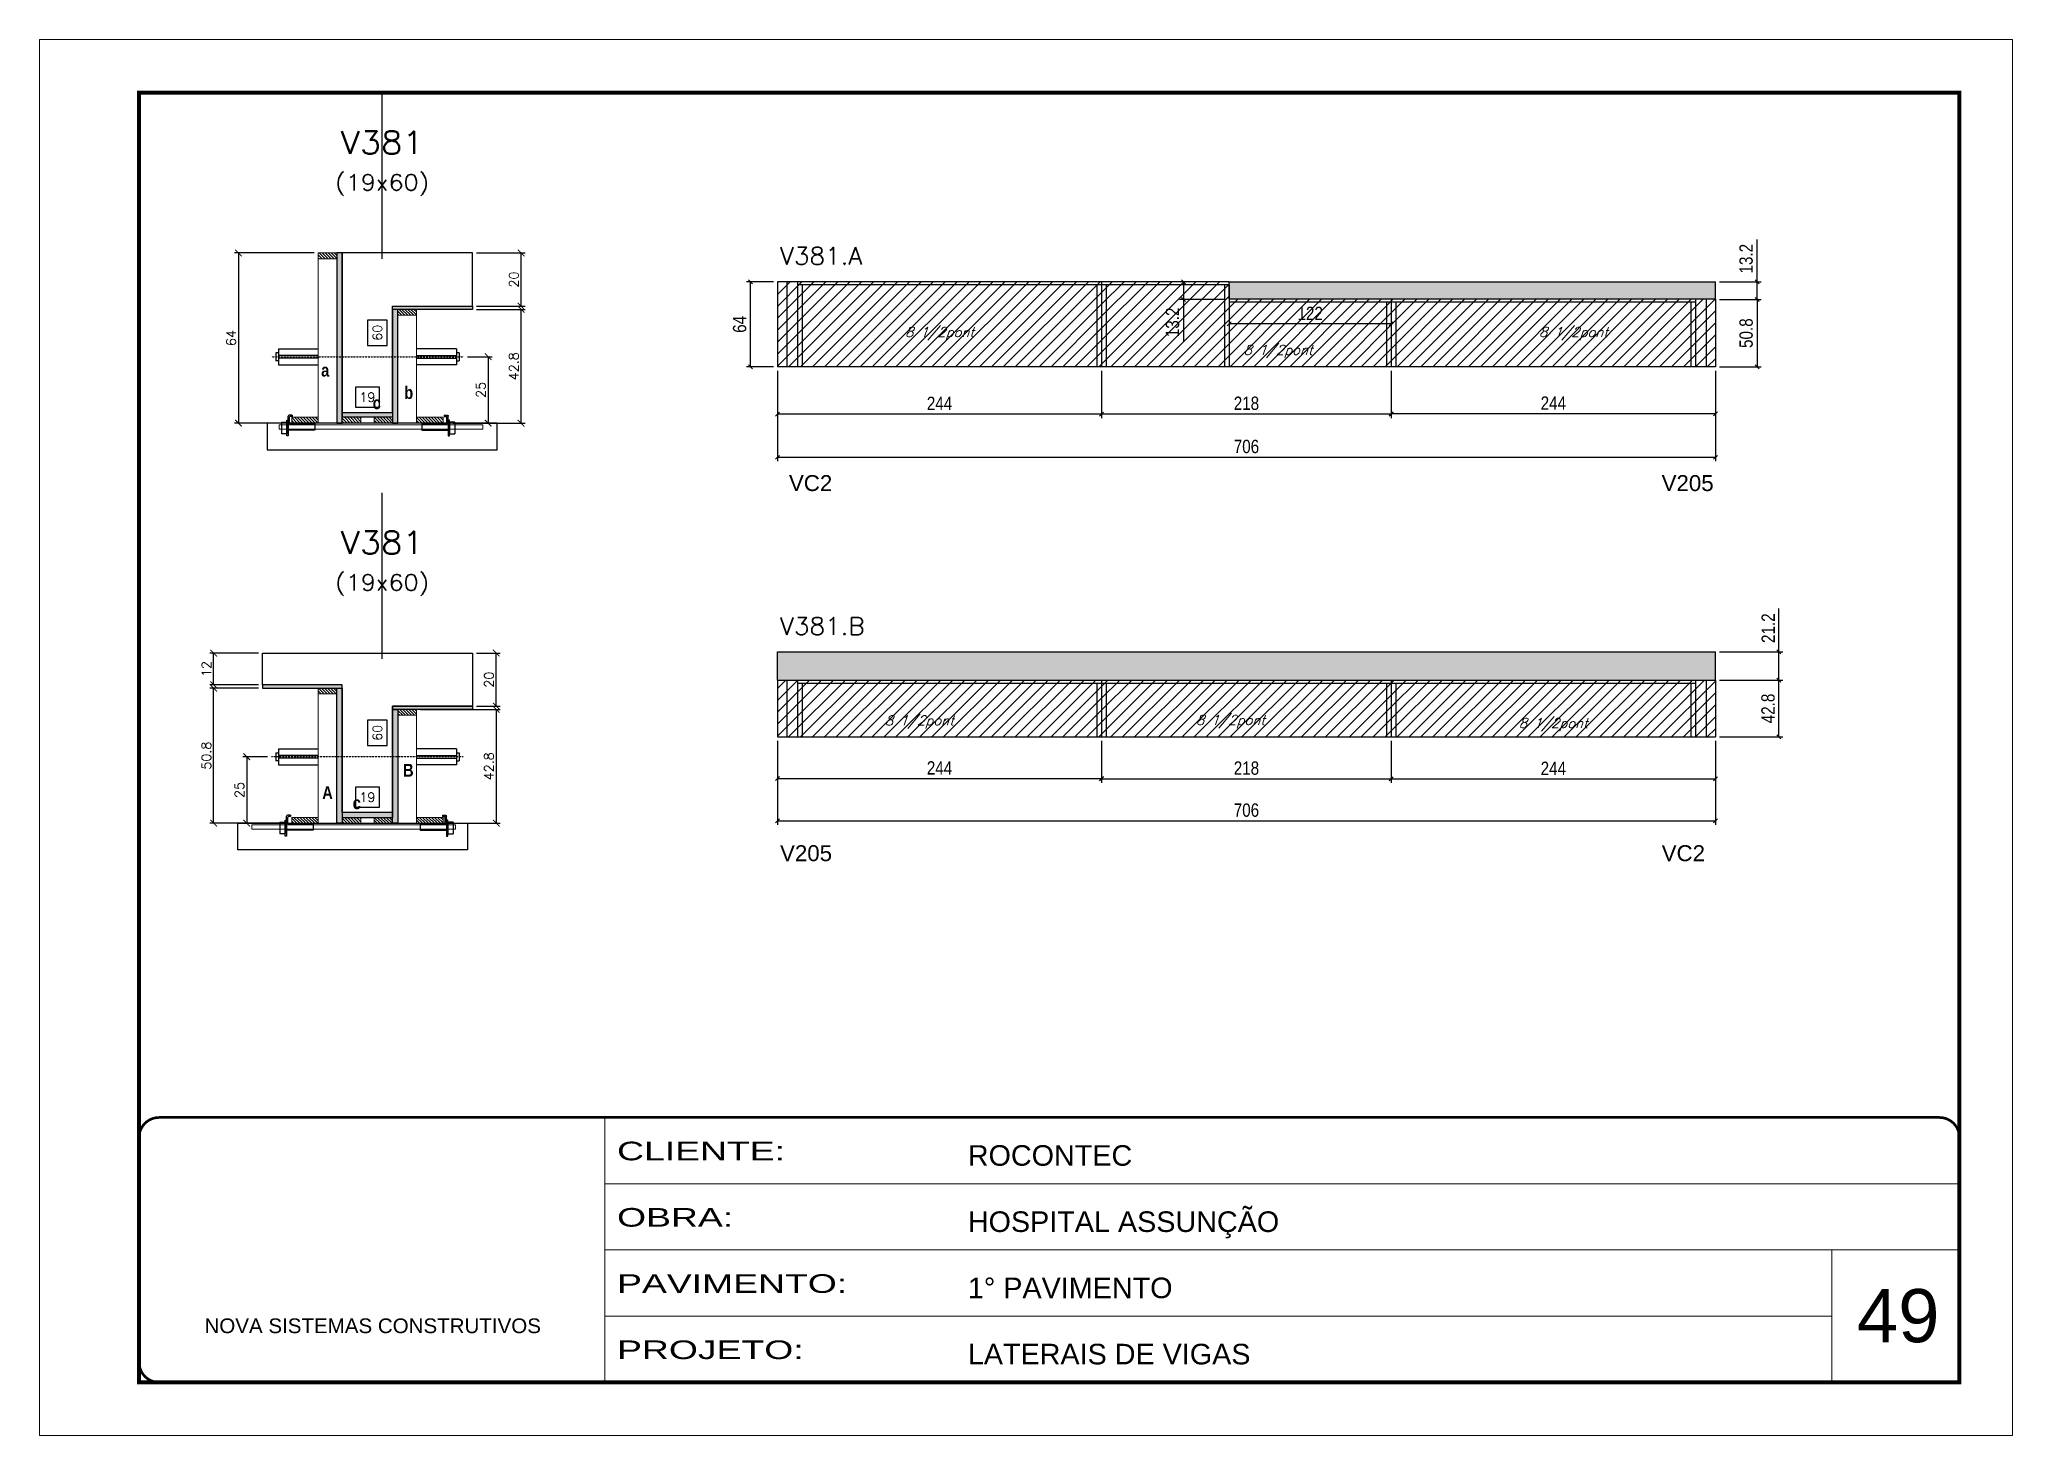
# Model space of a CAD drawing. Extents: x 137137 to 143418, y 10464 to 34486.
# Drawn here: x 137137 to 138622, y 19653 to 20703 of the extents above; entities that cross this region are included whole.
import ezdxf
from ezdxf.enums import TextEntityAlignment as Align

# ---------------------------------------------------------------- set-up
doc = ezdxf.new("R2010")
doc.units = 0
for name, pattern in [('CONTINUO', [0]), ('DASHED', [0.75, 0.5, -0.25]), ('HIDDEN', [0.375, 0.25, -0.125])]:
    doc.linetypes.add(name, pattern=pattern)
for name, color, linetype in [('5', 5, 'Continuous'), ('barrote', 251, 'Continuous'), ('COTA', 241, 'Continuous'), ('Cota Seção (2x)', 4, 'Continuous'), ('detalhes', 4, 'Continuous'), ('Painéis', 200, 'Continuous'), ('presilha', 1, 'Continuous'), ('SARR_2.2x7', 40, 'Continuous'), ('SARR_3.5x7', 81, 'Continuous'), ('TENSOR', 3, 'Continuous'), ('texto', 7, 'Continuous'), ('Texto de Titulo', 7, 'Continuous'), ('Texto Qtd Sarr', 242, 'Continuous')]:
    doc.layers.add(name, color=color, linetype=linetype)
for name, color, linetype, lineweight in [('CARIMBO', 255, 'Continuous', 9), ('CONCRETO', 251, 'Continuous', 25), ('Folhas', 255, 'Continuous', 9), ('Hachura', 251, 'Continuous', 9), ('Madeira', 126, 'Continuous', 18), ('SARRAFO DE PRESSAO', 251, 'DASHED', 9), ('SCO-___-LAJ', 2, 'Continuous', 0), ('Texto Seção', 7, 'Continuous', 15)]:
    doc.layers.add(name, color=color, linetype=linetype, lineweight=lineweight)
doc.styles.add('ARIAL', font='arial.ttf')
doc.styles.add('COTA TECNICA', font='techl___.ttf', dxfattribs={"height": 10})
doc.styles.add('REGUA-120', font='ROMANS.shx', dxfattribs={"height": 15})
doc.styles.add('Romans', font='romans.shx')
doc.styles.get("Standard").update_dxf_attribs({"font": 'arial.ttf'})
doc.styles.add('TECNICA', font='techb___.ttf', dxfattribs={"height": 10})
doc.styles.add('Tecnologia', font='')
doc.styles.get('Tecnologia').set_extended_font_data('Forgotten Futurist')
doc.dimstyles.new('Cota Seção (2x)', dxfattribs={"dimtxt": 7, "dimasz": 5, "dimexe": 3, "dimexo": 3, "dimgap": 2, "dimtad": 3, "dimdec": 1, "dimlfac": 0.5, "dimzin": 12, "dimdsep": 46, "dimtxsty": 'Romans', "dimblk": 'ARCHTICK', "dimcen": 0, "dimclrd": 4, "dimclre": 4, "dimclrt": 1, "dimadec": 1, "dimazin": 3, "dimtfac": 1, "dimtdec": 1, "dimtmove": 0, "dimatfit": 3, "dimldrblk": 'OBLIQUE', "dimfxl": 1, "dimtolj": 1, "dimtzin": 12, "dimarcsym": 0})
doc.dimstyles.new('Cota Seção interna', dxfattribs={"dimtxt": 7, "dimasz": 6, "dimexe": 0.18, "dimexo": 2, "dimgap": -4, "dimtad": 3, "dimdec": 1, "dimlfac": 0.5, "dimzin": 12, "dimdsep": 46, "dimtxsty": 'Romans', "dimblk": 'ARCHTICK', "dimcen": 0.09, "dimse1": 1, "dimse2": 1, "dimsd1": 1, "dimsd2": 1, "dimclrd": 180, "dimclre": 5, "dimclrt": 1, "dimadec": 0, "dimazin": 3, "dimtfac": 1, "dimtdec": 1, "dimtofl": 0, "dimtmove": 0, "dimatfit": 3, "dimldrblk": 'ARCHTICK', "dimfxl": 1, "dimtolj": 1, "dimtzin": 0, "dimarcsym": 0})
doc.dimstyles.new('PAINEL', dxfattribs={"dimtxt": 10, "dimasz": 3, "dimexe": 3, "dimexo": 3, "dimgap": 3, "dimtad": 1, "dimdec": 1, "dimzin": 12, "dimdsep": 46, "dimtxsty": 'COTA TECNICA', "dimblk1": 'OBLIQUE', "dimblk2": 'OBLIQUE', "dimsah": 1, "dimcen": 0.9, "dimclrd": 4, "dimclre": 4, "dimclrt": 240, "dimadec": 1, "dimazin": 3, "dimtfac": 1, "dimtdec": 1, "dimtmove": 0, "dimatfit": 3, "dimfxl": 1, "dimtolj": 1, "dimtzin": 12, "dimarcsym": 0})
pattern_1 = [(45, (-3183.5, -8040.026), (-4.49012806, 4.49012806), [])]

msp = doc.modelspace()

# ---------------------------------------------------------------- texts
at = {"layer": '5', "linetype": 'Continuous'}
for s, rotation, p in [('VC2', 0.00004, (137701.38, 20363.23)), ('V205', 0.00004, (138358.19, 20363.23)), ('V205', 359.99996, (137694.68, 20084.86)), ('VC2', 359.99996, (138358.24, 20084.86))]:
    msp.add_text(s, height=12, rotation=rotation, dxfattribs=at).set_placement(p)
at = {"layer": 'CARIMBO', "style": 'ARIAL'}
msp.add_text('49', height=40, dxfattribs=at).set_placement((138505.15, 19723.02))
at = {"layer": 'detalhes', "style": 'TECNICA'}
for s, p in [('a', (137349.29, 20449.34)), ('b', (137411.83, 20432.5)), ('c', (137388.1, 20424.81)), ('B', (137410.95, 20148.45)), ('A', (137350.12, 20131.61)), ('c', (137373.04, 20123.91))]:
    msp.add_text(s, height=9.6, dxfattribs=at).set_placement(p)
at = {"layer": 'texto', "color": 2, "char_height": 7.2737, "attachment_point": 5, "style": 'Romans'}
for insert in [(137814.79, 20481.64), (138291.9, 20481.64), (138069.55, 20468.21), (138033.75, 20189.83), (137799.53, 20189.48), (138276.64, 20187.51)]:
    msp.add_mtext('{\\Q19;\\C256;8 1/2pont}', dxfattribs=dict(at, insert=insert))
at = {"layer": 'Texto Seção', "style": 'REGUA-120', "width": 1.05}
for s, p in [('V381.A', (137694.62, 20533.59)), ('V381.B', (137694.62, 20255.21))]:
    msp.add_text(s, height=13, dxfattribs=at).set_placement(p)

# ---------------------------------------------------------------- blocks, each defined once
blk = doc.blocks.new('9999999999')
at = {"color": 30, "linetype": 'CONTINUO'}
for p, q in [((98564.6, 34230.2), (98564.6, 34429.4)), ((98564.6, 34379.6), (99584, 34379.6)), ((98564.6, 34329.8), (99488, 34329.8)), ((99584, 34329.8), (99488, 34329.8)), ((99488, 34329.8), (99488, 34230.2)), ((98564.6, 34280), (99488, 34280))]:
    blk.add_line(p, q, dxfattribs=at)
at = {"color": 30, "linetype": 'CONTINUO', "const_width": 2}
blk.add_lwpolyline([(99584, 34230.2), (99584, 34414.4, 0.414214), (99569, 34429.4), (98229, 34429.4, 0.414214), (98214, 34414.4), (98214, 34245.2, 0.414214), (98229, 34230.2), (99584, 34230.2)], format="xyb", dxfattribs=at)
at = {"layer": 'Folhas'}
blk.add_lwpolyline([(98139, 34190.2), (99624, 34190.2), (99624, 35240.2), (98139, 35240.2)], close=True, dxfattribs=at)
at = {"layer": 'Folhas', "color": 30, "const_width": 3}
blk.add_lwpolyline([(98214, 34230.2), (99584, 34230.2), (99584, 35200.2), (98214, 35200.2)], close=True, dxfattribs=at)
at = {"color": 7, "linetype": 'Continuous', "ltscale": 5, "style": 'ARIAL'}
for s, height, p in [('ROCONTEC', 15.48, (98837.7, 34393.1)), ('HOSPITAL ASSUNÇÃO', 15.483, (98837.7, 34343.3)), ('1° PAVIMENTO', 15.483, (98837.7, 34293.5)), ('NOVA SISTEMAS CONSTRUTIVOS', 11.059, (98263.2, 34267.2)), ('LATERAIS DE VIGAS', 15.483, (98837.7, 34243.7))]:
    blk.add_text(s, height=height, dxfattribs=at).set_placement(p)
at = {"layer": 'Folhas', "color": 7, "style": 'Tecnologia', "width": 1.5}
for s, p in [('CLIENTE:', (98573.7, 34397.2)), ('OBRA:', (98573.7, 34347.3)), ('PAVIMENTO:', (98573.7, 34297.5)), ('PROJETO:', (98573.7, 34247.7))]:
    blk.add_text(s, height=14, dxfattribs=at).set_placement(p)
blk = doc.blocks.new('_ArchTick')
at = {"color": 0, "linetype": 'ByBlock', "const_width": 0.15}
blk.add_lwpolyline([(-0.5, -0.5), (0.5, 0.5)], dxfattribs=at)
blk = doc.blocks.new('*D1923')
at = {"layer": 'COTA', "color": 4, "lineweight": -2, "transparency": 16777216}
for p, q in [((137466.1, 20499.9), (137502.8, 20499.9)), ((137499.8, 20414.3), (137499.8, 20499.9)), ((137448.5, 20414.3), (137502.8, 20414.3))]:
    blk.add_line(p, q, dxfattribs=at)
at = {"layer": 'Defpoints', "color": 0, "transparency": 16777216}
for p in [(137463.1, 20499.9), (137499.8, 20499.9), (137445.5, 20414.3)]:
    blk.add_point(p, dxfattribs=at)
at = {"layer": 'COTA', "color": 4, "lineweight": -2, "transparency": 16777216, "xscale": 5, "yscale": 5, "zscale": 5}
for p, rotation in [((137499.8, 20499.9), 90), ((137499.8, 20414.3), 270)]:
    blk.add_blockref('_ArchTick', p, dxfattribs=dict(at, rotation=rotation))
at = {"layer": 'COTA', "color": 1, "transparency": 16777216, "insert": (137494.3, 20457.1), "char_height": 7, "attachment_point": 5, "rotation": 90, "style": 'Romans'}
blk.add_mtext('\\A1;42.8', dxfattribs=at)
blk = doc.blocks.new('_Oblique')
at = {"color": 0, "linetype": 'ByBlock', "lineweight": -2}
blk.add_line((-0.5, -0.5), (0.5, 0.5), dxfattribs=at)
blk = doc.blocks.new('*D1924')
at = {"layer": 'COTA', "color": 4, "lineweight": -2, "transparency": 16777216}
for p, q in [((137466.1, 20542.3), (137502.8, 20542.3)), ((137499.8, 20502.3), (137499.8, 20542.3)), ((137466.1, 20502.3), (137502.8, 20502.3))]:
    blk.add_line(p, q, dxfattribs=at)
at = {"layer": 'Defpoints', "color": 0, "transparency": 16777216}
for p in [(137463.1, 20542.3), (137499.8, 20542.3), (137463.1, 20502.3)]:
    blk.add_point(p, dxfattribs=at)
at = {"layer": 'COTA', "color": 4, "lineweight": -2, "transparency": 16777216, "xscale": 5, "yscale": 5, "zscale": 5}
for p, rotation in [((137499.8, 20542.3), 90), ((137499.8, 20502.3), 270)]:
    blk.add_blockref('_ArchTick', p, dxfattribs=dict(at, rotation=rotation))
at = {"layer": 'COTA', "color": 1, "transparency": 16777216, "insert": (137494.3, 20522.3), "char_height": 7, "attachment_point": 5, "rotation": 90, "style": 'Romans'}
blk.add_mtext('\\A1;20', dxfattribs=at)
blk = doc.blocks.new('*D1925')
at = {"layer": 'Cota Seção (2x)', "color": 180, "lineweight": -2, "transparency": 16777216}
for p, q in [((137399.1, 20491.8), (137384.1, 20491.8)), ((137384.1, 20491.8), (137384.1, 20472.8)), ((137399.1, 20472.8), (137399.1, 20491.8)), ((137384.1, 20472.8), (137399.1, 20472.8))]:
    blk.add_line(p, q, dxfattribs=at)
at = {"layer": 'Defpoints', "color": 0, "transparency": 16777216}
for p in [(137403.1, 20542.3), (137403.1, 20542.3), (137403.1, 20422.3)]:
    blk.add_point(p, dxfattribs=at)
at = {"layer": 'Cota Seção (2x)', "color": 1, "transparency": 16777216, "insert": (137391.6, 20482.3), "char_height": 7, "attachment_point": 5, "rotation": 90, "style": 'Romans'}
blk.add_mtext('\\A1;60', dxfattribs=at)
blk = doc.blocks.new('PRESILHA METÁLICA 1')
at = {"layer": 'presilha'}
for p, q in [((0, 13), (6, 13)), ((0, 13), (0, 0)), ((6, 0), (0, 0)), ((6, 15.5), (7.5, 15.5)), ((6, -2.5), (6, 15.5)), ((6, 13), (6, 0)), ((7.5, 10.6), (7.5, 19.9)), ((7.5, 15.5), (7.5, -2.5)), ((37.5, 4.1), (7.5, 4.1)), ((12, 21), (8.6, 21)), ((9, 11.6), (9, 18.9)), ((12, 19.5), (9.6, 19.5)), ((37.5, 11), (9.6, 11)), ((12, 21), (12, 19.5)), ((37.5, 11), (37.5, 4.1)), ((7.5, -2.5), (6, -2.5))]:
    blk.add_line(p, q, dxfattribs=at)
for centre, radius, start, end in [((8.6, 19.9), 1.14, 90, 180), ((9.6, 18.9), 0.57, 90, 180), ((9.6, 11.6), 0.57, 180, 270)]:
    blk.add_arc(centre, radius, start, end, dxfattribs=at)
blk = doc.blocks.new('*D1926')
at = {"layer": 'Cota Seção (2x)', "color": 180, "lineweight": -2, "transparency": 16777216}
for p, q in [((137393.1, 20441.3), (137375.1, 20441.3)), ((137375.1, 20441.3), (137375.1, 20426.3)), ((137393.1, 20426.3), (137393.1, 20441.3)), ((137375.1, 20426.3), (137393.1, 20426.3))]:
    blk.add_line(p, q, dxfattribs=at)
at = {"layer": 'Defpoints', "color": 0, "transparency": 16777216}
for p in [(137403.1, 20422.3), (137365.1, 20414.3), (137403.1, 20414.3)]:
    blk.add_point(p, dxfattribs=at)
at = {"layer": 'Cota Seção (2x)', "color": 1, "transparency": 16777216, "insert": (137384.1, 20433.8), "char_height": 7, "attachment_point": 5, "style": 'Romans'}
blk.add_mtext('\\A1;19', dxfattribs=at)
blk = doc.blocks.new('*D1927')
at = {"layer": 'COTA', "color": 4, "lineweight": -2, "transparency": 16777216}
for p, q in [((137344.1, 20542.3), (137284.1, 20542.3)), ((137287.1, 20542.3), (137287.1, 20414.3)), ((137344.1, 20414.3), (137284.1, 20414.3))]:
    blk.add_line(p, q, dxfattribs=at)
at = {"layer": 'Defpoints', "color": 0, "transparency": 16777216}
for p in [(137347.1, 20542.3), (137287.1, 20414.3), (137347.1, 20414.3)]:
    blk.add_point(p, dxfattribs=at)
at = {"layer": 'COTA', "color": 4, "lineweight": -2, "transparency": 16777216, "xscale": 5, "yscale": 5, "zscale": 5}
for p, rotation in [((137287.1, 20542.3), 90), ((137287.1, 20414.3), 270)]:
    blk.add_blockref('_ArchTick', p, dxfattribs=dict(at, rotation=rotation))
at = {"layer": 'COTA', "color": 1, "transparency": 16777216, "insert": (137281.6, 20478.3), "char_height": 7, "attachment_point": 5, "rotation": 90, "style": 'Romans'}
blk.add_mtext('\\A1;64', dxfattribs=at)
blk = doc.blocks.new('*D1928')
at = {"layer": 'COTA', "color": 4, "lineweight": -2, "transparency": 16777216}
for p, q in [((137459.4, 20464.3), (137478, 20464.3)), ((137475, 20464.3), (137475, 20414.3)), ((137459.4, 20414.3), (137478, 20414.3))]:
    blk.add_line(p, q, dxfattribs=at)
at = {"layer": 'Defpoints', "color": 0, "transparency": 16777216}
for p in [(137456.4, 20464.3), (137456.4, 20414.3), (137475, 20414.3)]:
    blk.add_point(p, dxfattribs=at)
at = {"layer": 'COTA', "color": 4, "lineweight": -2, "transparency": 16777216, "xscale": 5, "yscale": 5, "zscale": 5}
for p, rotation in [((137475, 20464.3), 90), ((137475, 20414.3), 270)]:
    blk.add_blockref('_ArchTick', p, dxfattribs=dict(at, rotation=rotation))
at = {"layer": 'COTA', "color": 1, "transparency": 16777216, "insert": (137469.5, 20439.3), "char_height": 7, "attachment_point": 5, "rotation": 90, "style": 'Romans'}
blk.add_mtext('\\A1;25', dxfattribs=at)
blk = doc.blocks.new('titulo1')
at = {"layer": 'Defpoints', "color": 252, "linetype": 'HIDDEN', "ltscale": 2}
blk.add_line((0, 0), (0, 125), dxfattribs=at)
at = {"layer": 'Defpoints', "style": 'Romans', "oblique": 15}
blk.add_attdef('FOLHA', text='', height=10, dxfattribs=at).set_placement((0, 15.6), align=Align.MIDDLE_CENTER)
at = {"layer": 'Texto Qtd Sarr', "color": 3, "style": 'Romans', "oblique": 15}
for tag, height, p in [('TITULO', 17, (0, 71.4)), ('SEÇÃO', 12, (0, 41.5))]:
    blk.add_attdef(tag, text='', height=height, dxfattribs=at).set_placement(p, align=Align.MIDDLE_CENTER)
blk = doc.blocks.new('*D1929')
at = {"layer": 'COTA', "color": 4, "lineweight": -2, "transparency": 16777216}
for p, q in [((137302.1, 20215), (137265.4, 20215)), ((137268.4, 20113.4), (137268.4, 20215)), ((137319.7, 20113.4), (137265.4, 20113.4))]:
    blk.add_line(p, q, dxfattribs=at)
at = {"layer": 'Defpoints', "color": 0, "transparency": 16777216}
for p in [(137268.4, 20215), (137305.1, 20215), (137322.7, 20113.4)]:
    blk.add_point(p, dxfattribs=at)
at = {"layer": 'COTA', "color": 4, "lineweight": -2, "transparency": 16777216, "xscale": 5, "yscale": 5, "zscale": 5}
for p, rotation in [((137268.4, 20215), 90), ((137268.4, 20113.4), 270)]:
    blk.add_blockref('_ArchTick', p, dxfattribs=dict(at, rotation=rotation))
at = {"layer": 'COTA', "color": 1, "transparency": 16777216, "insert": (137262.9, 20164.2), "char_height": 7, "attachment_point": 5, "rotation": 90, "style": 'Romans'}
blk.add_mtext('\\A1;50.8', dxfattribs=at)
blk = doc.blocks.new('*D1930')
at = {"layer": 'COTA', "color": 4, "lineweight": -2, "transparency": 16777216}
for p, q in [((137302.1, 20241.4), (137265.4, 20241.4)), ((137268.4, 20217.4), (137268.4, 20241.4)), ((137302.1, 20217.4), (137265.4, 20217.4))]:
    blk.add_line(p, q, dxfattribs=at)
at = {"layer": 'Defpoints', "color": 0, "transparency": 16777216}
for p in [(137268.4, 20241.4), (137305.1, 20241.4), (137305.1, 20217.4)]:
    blk.add_point(p, dxfattribs=at)
at = {"layer": 'COTA', "color": 4, "lineweight": -2, "transparency": 16777216, "xscale": 5, "yscale": 5, "zscale": 5}
for p, rotation in [((137268.4, 20241.4), 90), ((137268.4, 20217.4), 270)]:
    blk.add_blockref('_ArchTick', p, dxfattribs=dict(at, rotation=rotation))
at = {"layer": 'COTA', "color": 1, "transparency": 16777216, "insert": (137262.9, 20229.4), "char_height": 7, "attachment_point": 5, "rotation": 90, "style": 'Romans'}
blk.add_mtext('\\A1;12', dxfattribs=at)
blk = doc.blocks.new('*D1931')
at = {"layer": 'Cota Seção (2x)', "color": 180, "lineweight": -2, "transparency": 16777216}
for p, q in [((137399.1, 20190.9), (137384.1, 20190.9)), ((137384.1, 20190.9), (137384.1, 20171.9)), ((137399.1, 20171.9), (137399.1, 20190.9)), ((137384.1, 20171.9), (137399.1, 20171.9))]:
    blk.add_line(p, q, dxfattribs=at)
at = {"layer": 'Defpoints', "color": 0, "transparency": 16777216}
for p in [(137365.1, 20241.4), (137403.1, 20241.4), (137365.1, 20121.4)]:
    blk.add_point(p, dxfattribs=at)
at = {"layer": 'Cota Seção (2x)', "color": 1, "transparency": 16777216, "insert": (137391.6, 20181.4), "char_height": 7, "attachment_point": 5, "rotation": 90, "style": 'Romans'}
blk.add_mtext('\\A1;60', dxfattribs=at)
blk = doc.blocks.new('*D1916')
at = {"layer": 'Cota Seção (2x)', "color": 180, "lineweight": -2, "transparency": 16777216}
for p, q in [((137393.1, 20140.4), (137375.1, 20140.4)), ((137375.1, 20140.4), (137375.1, 20125.4)), ((137393.1, 20125.4), (137393.1, 20140.4)), ((137375.1, 20125.4), (137393.1, 20125.4))]:
    blk.add_line(p, q, dxfattribs=at)
at = {"layer": 'Defpoints', "color": 0, "transparency": 16777216}
for p in [(137365.1, 20121.4), (137365.1, 20113.4), (137403.1, 20113.4)]:
    blk.add_point(p, dxfattribs=at)
at = {"layer": 'Cota Seção (2x)', "color": 1, "transparency": 16777216, "insert": (137384.1, 20132.9), "char_height": 7, "attachment_point": 5, "style": 'Romans'}
blk.add_mtext('\\A1;19', dxfattribs=at)
blk = doc.blocks.new('*D1917')
at = {"layer": 'COTA', "color": 4, "lineweight": -2, "transparency": 16777216}
for p, q in [((137424.1, 20199), (137484.1, 20199)), ((137481.1, 20199), (137481.1, 20113.4)), ((137424.1, 20113.4), (137484.1, 20113.4))]:
    blk.add_line(p, q, dxfattribs=at)
at = {"layer": 'Defpoints', "color": 0, "transparency": 16777216}
for p in [(137421.1, 20199), (137421.1, 20113.4), (137481.1, 20113.4)]:
    blk.add_point(p, dxfattribs=at)
at = {"layer": 'COTA', "color": 4, "lineweight": -2, "transparency": 16777216, "xscale": 5, "yscale": 5, "zscale": 5}
for p, rotation in [((137481.1, 20199), 90), ((137481.1, 20113.4), 270)]:
    blk.add_blockref('_ArchTick', p, dxfattribs=dict(at, rotation=rotation))
at = {"layer": 'COTA', "color": 1, "transparency": 16777216, "insert": (137475.6, 20156.2), "char_height": 7, "attachment_point": 5, "rotation": 90, "style": 'Romans'}
blk.add_mtext('\\A1;42.8', dxfattribs=at)
blk = doc.blocks.new('*D1918')
at = {"layer": 'COTA', "color": 4, "lineweight": -2, "transparency": 16777216}
for p, q in [((137308.8, 20163.4), (137290.3, 20163.4)), ((137293.3, 20163.4), (137293.3, 20113.4)), ((137308.8, 20113.4), (137290.3, 20113.4))]:
    blk.add_line(p, q, dxfattribs=at)
at = {"layer": 'Defpoints', "color": 0, "transparency": 16777216}
for p in [(137311.8, 20163.4), (137293.3, 20113.4), (137311.8, 20113.4)]:
    blk.add_point(p, dxfattribs=at)
at = {"layer": 'COTA', "color": 4, "lineweight": -2, "transparency": 16777216, "xscale": 5, "yscale": 5, "zscale": 5}
for p, rotation in [((137293.3, 20163.4), 90), ((137293.3, 20113.4), 270)]:
    blk.add_blockref('_ArchTick', p, dxfattribs=dict(at, rotation=rotation))
at = {"layer": 'COTA', "color": 1, "transparency": 16777216, "insert": (137287.8, 20138.4), "char_height": 7, "attachment_point": 5, "rotation": 90, "style": 'Romans'}
blk.add_mtext('\\A1;25', dxfattribs=at)
blk = doc.blocks.new('*D1932')
at = {"layer": 'COTA', "color": 4, "lineweight": -2, "transparency": 16777216}
for p, q in [((137466.1, 20241.4), (137484.1, 20241.4)), ((137481.1, 20201.4), (137481.1, 20241.4)), ((137466.1, 20201.4), (137484.1, 20201.4))]:
    blk.add_line(p, q, dxfattribs=at)
at = {"layer": 'Defpoints', "color": 0, "transparency": 16777216}
for p in [(137463.1, 20241.4), (137481.1, 20241.4), (137463.1, 20201.4)]:
    blk.add_point(p, dxfattribs=at)
at = {"layer": 'COTA', "color": 4, "lineweight": -2, "transparency": 16777216, "xscale": 5, "yscale": 5, "zscale": 5}
for p, rotation in [((137481.1, 20241.4), 90), ((137481.1, 20201.4), 270)]:
    blk.add_blockref('_ArchTick', p, dxfattribs=dict(at, rotation=rotation))
at = {"layer": 'COTA', "color": 1, "transparency": 16777216, "insert": (137475.6, 20221.4), "char_height": 7, "attachment_point": 5, "rotation": 90, "style": 'Romans'}
blk.add_mtext('\\A1;20', dxfattribs=at)
blk = doc.blocks.new('*D1919')
at = {"layer": 'COTA', "color": 4, "linetype": 'ByBlock', "lineweight": -2, "transparency": 16777216}
for p, q in [((137692.7, 20453.6), (137692.7, 20418.1)), ((137936.7, 20453.6), (137936.7, 20418.1)), ((137936.7, 20421.1), (137692.7, 20421.1))]:
    blk.add_line(p, q, dxfattribs=at)
at = {"layer": 'Defpoints', "color": 0, "linetype": 'ByBlock', "transparency": 16777216}
for p in [(137692.7, 20456.6), (137936.7, 20456.6), (137692.7, 20421.1)]:
    blk.add_point(p, dxfattribs=at)
at = {"layer": 'COTA', "color": 4, "linetype": 'ByBlock', "lineweight": -2, "transparency": 16777216, "xscale": 3, "yscale": 3, "zscale": 3, "rotation": 180}
blk.add_blockref('_Oblique', (137692.7, 20421.1), dxfattribs=at)
at = {"layer": 'COTA', "color": 4, "linetype": 'ByBlock', "lineweight": -2, "transparency": 16777216, "xscale": 3, "yscale": 3, "zscale": 3}
blk.add_blockref('_Oblique', (137936.7, 20421.1), dxfattribs=at)
at = {"layer": 'COTA', "color": 240, "linetype": 'ByBlock', "transparency": 16777216, "insert": (137814.7, 20429.2), "char_height": 10, "attachment_point": 5, "style": 'COTA TECNICA'}
blk.add_mtext('\\A1;244', dxfattribs=at)
blk = doc.blocks.new('*D1920')
at = {"layer": 'COTA', "color": 4, "linetype": 'ByBlock', "lineweight": -2, "transparency": 16777216}
for p, q in [((137689.7, 20520.6), (137669.4, 20520.6)), ((137672.4, 20456.6), (137672.4, 20520.6)), ((137689.7, 20456.6), (137669.4, 20456.6))]:
    blk.add_line(p, q, dxfattribs=at)
at = {"layer": 'Defpoints', "color": 0, "linetype": 'ByBlock', "transparency": 16777216}
for p in [(137672.4, 20520.6), (137692.7, 20520.6), (137692.7, 20456.6)]:
    blk.add_point(p, dxfattribs=at)
at = {"layer": 'COTA', "color": 4, "linetype": 'ByBlock', "lineweight": -2, "transparency": 16777216, "xscale": 3, "yscale": 3, "zscale": 3}
for p, rotation in [((137672.4, 20520.6), 90), ((137672.4, 20456.6), 270)]:
    blk.add_blockref('_Oblique', p, dxfattribs=dict(at, rotation=rotation))
at = {"layer": 'COTA', "color": 240, "linetype": 'ByBlock', "transparency": 16777216, "insert": (137664.3, 20488.6), "char_height": 10, "attachment_point": 5, "rotation": 90, "style": 'COTA TECNICA'}
blk.add_mtext('\\A1;64', dxfattribs=at)
blk = doc.blocks.new('*D1933')
at = {"layer": 'COTA', "color": 4, "lineweight": -2, "transparency": 16777216}
for p, q in [((138154.7, 20453.6), (138154.7, 20418.4)), ((138398.7, 20453.6), (138398.7, 20418.4)), ((138398.7, 20421.4), (138154.7, 20421.4))]:
    blk.add_line(p, q, dxfattribs=at)
at = {"layer": 'Defpoints', "color": 0, "transparency": 16777216}
for p in [(138154.7, 20456.6), (138398.7, 20456.6), (138154.7, 20421.4)]:
    blk.add_point(p, dxfattribs=at)
at = {"layer": 'COTA', "color": 4, "lineweight": -2, "transparency": 16777216, "xscale": 3, "yscale": 3, "zscale": 3, "rotation": 180}
blk.add_blockref('_Oblique', (138154.7, 20421.4), dxfattribs=at)
at = {"layer": 'COTA', "color": 4, "lineweight": -2, "transparency": 16777216, "xscale": 3, "yscale": 3, "zscale": 3}
blk.add_blockref('_Oblique', (138398.7, 20421.4), dxfattribs=at)
at = {"layer": 'COTA', "color": 240, "transparency": 16777216, "insert": (138276.7, 20429.4), "char_height": 10, "attachment_point": 5, "style": 'COTA TECNICA'}
blk.add_mtext('\\A1;244', dxfattribs=at)
blk = doc.blocks.new('*D1934')
at = {"layer": 'COTA', "color": 4, "lineweight": -2, "transparency": 16777216}
for p, q in [((137936.7, 20453.6), (137936.7, 20418.1)), ((138154.7, 20453.6), (138154.7, 20418.1)), ((138154.7, 20421.1), (137936.7, 20421.1))]:
    blk.add_line(p, q, dxfattribs=at)
at = {"layer": 'Defpoints', "color": 0, "transparency": 16777216}
for p in [(137936.7, 20456.6), (138154.7, 20456.6), (137936.7, 20421.1)]:
    blk.add_point(p, dxfattribs=at)
at = {"layer": 'COTA', "color": 4, "lineweight": -2, "transparency": 16777216, "xscale": 3, "yscale": 3, "zscale": 3, "rotation": 180}
blk.add_blockref('_Oblique', (137936.7, 20421.1), dxfattribs=at)
at = {"layer": 'COTA', "color": 4, "lineweight": -2, "transparency": 16777216, "xscale": 3, "yscale": 3, "zscale": 3}
blk.add_blockref('_Oblique', (138154.7, 20421.1), dxfattribs=at)
at = {"layer": 'COTA', "color": 240, "transparency": 16777216, "insert": (138045.7, 20429.2), "char_height": 10, "attachment_point": 5, "style": 'COTA TECNICA'}
blk.add_mtext('\\A1;218', dxfattribs=at)
blk = doc.blocks.new('*D1935')
at = {"layer": 'COTA', "color": 4, "lineweight": -2, "transparency": 16777216}
for p, q in [((138029.7, 20520.6), (137995.3, 20520.6)), ((137998.3, 20520.6), (137998.3, 20507.4)), ((138029.7, 20507.4), (137995.3, 20507.4)), ((137998.3, 20507.4), (137998.3, 20475.7))]:
    blk.add_line(p, q, dxfattribs=at)
at = {"layer": 'Defpoints', "color": 0, "transparency": 16777216}
for p in [(138032.7, 20520.6), (137998.3, 20507.4), (138032.7, 20507.4)]:
    blk.add_point(p, dxfattribs=at)
at = {"layer": 'COTA', "color": 4, "lineweight": -2, "transparency": 16777216, "xscale": 3, "yscale": 3, "zscale": 3}
for p, rotation in [((137998.3, 20520.6), 90), ((137998.3, 20507.4), 270)]:
    blk.add_blockref('_Oblique', p, dxfattribs=dict(at, rotation=rotation))
at = {"layer": 'COTA', "color": 240, "transparency": 16777216, "insert": (137990.1, 20490.1), "char_height": 10, "attachment_point": 5, "rotation": 90, "style": 'COTA TECNICA'}
blk.add_mtext('\\A1;13.2', dxfattribs=at)
blk = doc.blocks.new('*D1936')
at = {"layer": 'COTA', "color": 4, "lineweight": -2, "transparency": 16777216}
for p, q in [((138032.7, 20504.4), (138032.7, 20485.9)), ((138154.7, 20504.4), (138154.7, 20485.9)), ((138154.7, 20488.9), (138032.7, 20488.9))]:
    blk.add_line(p, q, dxfattribs=at)
at = {"layer": 'Defpoints', "color": 0, "transparency": 16777216}
for p in [(138032.7, 20507.4), (138154.7, 20507.4), (138032.7, 20488.9)]:
    blk.add_point(p, dxfattribs=at)
at = {"layer": 'COTA', "color": 4, "lineweight": -2, "transparency": 16777216, "xscale": 3, "yscale": 3, "zscale": 3, "rotation": 180}
blk.add_blockref('_Oblique', (138032.7, 20488.9), dxfattribs=at)
at = {"layer": 'COTA', "color": 4, "lineweight": -2, "transparency": 16777216, "xscale": 3, "yscale": 3, "zscale": 3}
blk.add_blockref('_Oblique', (138154.7, 20488.9), dxfattribs=at)
at = {"layer": 'COTA', "color": 240, "transparency": 16777216, "insert": (138093.7, 20496.9), "char_height": 10, "attachment_point": 5, "style": 'COTA TECNICA'}
blk.add_mtext('\\A1;122', dxfattribs=at)
blk = doc.blocks.new('*D1937')
at = {"layer": 'COTA', "color": 4, "lineweight": -2, "transparency": 16777216}
for p, q in [((138401.7, 20507.4), (138433, 20507.4)), ((138430, 20507.4), (138430, 20456.6)), ((138401.7, 20456.6), (138433, 20456.6))]:
    blk.add_line(p, q, dxfattribs=at)
at = {"layer": 'Defpoints', "color": 0, "transparency": 16777216}
for p in [(138398.7, 20507.4), (138398.7, 20456.6), (138430, 20456.6)]:
    blk.add_point(p, dxfattribs=at)
at = {"layer": 'COTA', "color": 4, "lineweight": -2, "transparency": 16777216, "xscale": 3, "yscale": 3, "zscale": 3}
for p, rotation in [((138430, 20507.4), 90), ((138430, 20456.6), 270)]:
    blk.add_blockref('_Oblique', p, dxfattribs=dict(at, rotation=rotation))
at = {"layer": 'COTA', "color": 240, "transparency": 16777216, "insert": (138421.8, 20482), "char_height": 10, "attachment_point": 5, "rotation": 90, "style": 'COTA TECNICA'}
blk.add_mtext('\\A1;50.8', dxfattribs=at)
blk = doc.blocks.new('*D1938')
at = {"layer": 'COTA', "color": 4, "lineweight": -2, "transparency": 16777216}
for p, q in [((138430, 20520.6), (138430, 20552.4)), ((138401.7, 20520.6), (138433, 20520.6)), ((138430, 20507.4), (138430, 20520.6)), ((138401.7, 20507.4), (138433, 20507.4))]:
    blk.add_line(p, q, dxfattribs=at)
at = {"layer": 'Defpoints', "color": 0, "transparency": 16777216}
for p in [(138398.7, 20520.6), (138430, 20520.6), (138398.7, 20507.4)]:
    blk.add_point(p, dxfattribs=at)
at = {"layer": 'COTA', "color": 4, "lineweight": -2, "transparency": 16777216, "xscale": 3, "yscale": 3, "zscale": 3}
for p, rotation in [((138430, 20520.6), 90), ((138430, 20507.4), 270)]:
    blk.add_blockref('_Oblique', p, dxfattribs=dict(at, rotation=rotation))
at = {"layer": 'COTA', "color": 240, "transparency": 16777216, "insert": (138421.8, 20538), "char_height": 10, "attachment_point": 5, "rotation": 90, "style": 'COTA TECNICA'}
blk.add_mtext('\\A1;13.2', dxfattribs=at)
blk = doc.blocks.new('*D1921')
at = {"layer": 'COTA', "color": 4, "linetype": 'ByBlock', "lineweight": -2, "transparency": 16777216}
for p, q in [((138154.7, 20175.3), (138154.7, 20143.7)), ((138398.7, 20175.3), (138398.7, 20143.7)), ((138154.7, 20146.7), (138398.7, 20146.7))]:
    blk.add_line(p, q, dxfattribs=at)
at = {"layer": 'Defpoints', "color": 0, "linetype": 'ByBlock', "transparency": 16777216}
for p in [(138154.7, 20178.3), (138398.7, 20178.3), (138398.7, 20146.7)]:
    blk.add_point(p, dxfattribs=at)
at = {"layer": 'COTA', "color": 4, "linetype": 'ByBlock', "lineweight": -2, "transparency": 16777216, "xscale": 3, "yscale": 3, "zscale": 3, "rotation": 180}
blk.add_blockref('_Oblique', (138154.7, 20146.7), dxfattribs=at)
at = {"layer": 'COTA', "color": 4, "linetype": 'ByBlock', "lineweight": -2, "transparency": 16777216, "xscale": 3, "yscale": 3, "zscale": 3}
blk.add_blockref('_Oblique', (138398.7, 20146.7), dxfattribs=at)
at = {"layer": 'COTA', "color": 240, "linetype": 'ByBlock', "transparency": 16777216, "insert": (138276.7, 20154.7), "char_height": 10, "attachment_point": 5, "style": 'COTA TECNICA'}
blk.add_mtext('\\A1;244', dxfattribs=at)
blk = doc.blocks.new('*D1922')
at = {"layer": 'COTA', "color": 4, "linetype": 'ByBlock', "lineweight": -2, "transparency": 16777216}
for p, q in [((138401.7, 20221.1), (138449.4, 20221.1)), ((138446.4, 20178.3), (138446.4, 20221.1)), ((138401.7, 20178.3), (138449.4, 20178.3))]:
    blk.add_line(p, q, dxfattribs=at)
at = {"layer": 'Defpoints', "color": 0, "linetype": 'ByBlock', "transparency": 16777216}
for p in [(138398.7, 20221.1), (138446.4, 20221.1), (138398.7, 20178.3)]:
    blk.add_point(p, dxfattribs=at)
at = {"layer": 'COTA', "color": 4, "linetype": 'ByBlock', "lineweight": -2, "transparency": 16777216, "xscale": 3, "yscale": 3, "zscale": 3}
for p, rotation in [((138446.4, 20221.1), 90), ((138446.4, 20178.3), 270)]:
    blk.add_blockref('_Oblique', p, dxfattribs=dict(at, rotation=rotation))
at = {"layer": 'COTA', "color": 240, "linetype": 'ByBlock', "transparency": 16777216, "insert": (138438.3, 20199.7), "char_height": 10, "attachment_point": 5, "rotation": 90, "style": 'COTA TECNICA'}
blk.add_mtext('\\A1;42.8', dxfattribs=at)
blk = doc.blocks.new('*D1939')
at = {"layer": 'COTA', "color": 4, "lineweight": -2, "transparency": 16777216}
for p, q in [((137692.7, 20175.3), (137692.7, 20144)), ((137936.7, 20175.3), (137936.7, 20144)), ((137692.7, 20147), (137936.7, 20147))]:
    blk.add_line(p, q, dxfattribs=at)
at = {"layer": 'Defpoints', "color": 0, "transparency": 16777216}
for p in [(137692.7, 20178.3), (137936.7, 20178.3), (137936.7, 20147)]:
    blk.add_point(p, dxfattribs=at)
at = {"layer": 'COTA', "color": 4, "lineweight": -2, "transparency": 16777216, "xscale": 3, "yscale": 3, "zscale": 3, "rotation": 180}
blk.add_blockref('_Oblique', (137692.7, 20147), dxfattribs=at)
at = {"layer": 'COTA', "color": 4, "lineweight": -2, "transparency": 16777216, "xscale": 3, "yscale": 3, "zscale": 3}
blk.add_blockref('_Oblique', (137936.7, 20147), dxfattribs=at)
at = {"layer": 'COTA', "color": 240, "transparency": 16777216, "insert": (137814.7, 20155), "char_height": 10, "attachment_point": 5, "style": 'COTA TECNICA'}
blk.add_mtext('\\A1;244', dxfattribs=at)
blk = doc.blocks.new('*D1940')
at = {"layer": 'COTA', "color": 4, "lineweight": -2, "transparency": 16777216}
for p, q in [((137936.7, 20175.3), (137936.7, 20143.7)), ((138154.7, 20175.3), (138154.7, 20143.7)), ((137936.7, 20146.7), (138154.7, 20146.7))]:
    blk.add_line(p, q, dxfattribs=at)
at = {"layer": 'Defpoints', "color": 0, "transparency": 16777216}
for p in [(137936.7, 20178.3), (138154.7, 20178.3), (138154.7, 20146.7)]:
    blk.add_point(p, dxfattribs=at)
at = {"layer": 'COTA', "color": 4, "lineweight": -2, "transparency": 16777216, "xscale": 3, "yscale": 3, "zscale": 3, "rotation": 180}
blk.add_blockref('_Oblique', (137936.7, 20146.7), dxfattribs=at)
at = {"layer": 'COTA', "color": 4, "lineweight": -2, "transparency": 16777216, "xscale": 3, "yscale": 3, "zscale": 3}
blk.add_blockref('_Oblique', (138154.7, 20146.7), dxfattribs=at)
at = {"layer": 'COTA', "color": 240, "transparency": 16777216, "insert": (138045.7, 20154.8), "char_height": 10, "attachment_point": 5, "style": 'COTA TECNICA'}
blk.add_mtext('\\A1;218', dxfattribs=at)
blk = doc.blocks.new('*D1941')
at = {"layer": 'COTA', "color": 4, "lineweight": -2, "transparency": 16777216}
for p, q in [((138446.4, 20242.3), (138446.4, 20275)), ((138401.7, 20242.3), (138449.4, 20242.3)), ((138446.4, 20221.1), (138446.4, 20242.3)), ((138401.7, 20221.1), (138449.4, 20221.1))]:
    blk.add_line(p, q, dxfattribs=at)
at = {"layer": 'Defpoints', "color": 0, "transparency": 16777216}
for p in [(138398.7, 20242.3), (138446.4, 20242.3), (138398.7, 20221.1)]:
    blk.add_point(p, dxfattribs=at)
at = {"layer": 'COTA', "color": 4, "lineweight": -2, "transparency": 16777216, "xscale": 3, "yscale": 3, "zscale": 3}
for p, rotation in [((138446.4, 20242.3), 90), ((138446.4, 20221.1), 270)]:
    blk.add_blockref('_Oblique', p, dxfattribs=dict(at, rotation=rotation))
at = {"layer": 'COTA', "color": 240, "transparency": 16777216, "insert": (138438.4, 20260.1), "char_height": 10, "attachment_point": 5, "rotation": 90, "style": 'COTA TECNICA'}
blk.add_mtext('\\A1;21.2', dxfattribs=at)
blk = doc.blocks.new('*D1942')
at = {"layer": 'COTA', "color": 4, "lineweight": -2, "ltscale": 25, "transparency": 16777216}
for p, q in [((137692.7, 20453.6), (137692.7, 20385.6)), ((138398.7, 20453.6), (138398.7, 20385.6)), ((137692.7, 20388.6), (138398.7, 20388.6))]:
    blk.add_line(p, q, dxfattribs=at)
at = {"layer": 'Defpoints', "color": 0, "ltscale": 25, "transparency": 16777216}
for p in [(137692.7, 20456.6), (138398.7, 20456.6), (138398.7, 20388.6)]:
    blk.add_point(p, dxfattribs=at)
at = {"layer": 'COTA', "color": 4, "lineweight": -2, "ltscale": 25, "transparency": 16777216, "xscale": 3, "yscale": 3, "zscale": 3, "rotation": 180}
blk.add_blockref('_Oblique', (137692.7, 20388.6), dxfattribs=at)
at = {"layer": 'COTA', "color": 4, "lineweight": -2, "ltscale": 25, "transparency": 16777216, "xscale": 3, "yscale": 3, "zscale": 3}
blk.add_blockref('_Oblique', (138398.7, 20388.6), dxfattribs=at)
at = {"layer": 'COTA', "color": 240, "ltscale": 25, "transparency": 16777216, "insert": (138045.7, 20396.7), "char_height": 10, "attachment_point": 5, "style": 'COTA TECNICA'}
blk.add_mtext('\\A1;706', dxfattribs=at)
blk = doc.blocks.new('*D1943')
at = {"layer": 'COTA', "color": 4, "lineweight": -2, "ltscale": 25, "transparency": 16777216}
for p, q in [((137692.7, 20175.3), (137692.7, 20112.1)), ((138398.7, 20175.3), (138398.7, 20112.1)), ((137692.7, 20115.1), (138398.7, 20115.1))]:
    blk.add_line(p, q, dxfattribs=at)
at = {"layer": 'Defpoints', "color": 0, "ltscale": 25, "transparency": 16777216}
for p in [(137692.7, 20178.3), (138398.7, 20178.3), (138398.7, 20115.1)]:
    blk.add_point(p, dxfattribs=at)
at = {"layer": 'COTA', "color": 4, "lineweight": -2, "ltscale": 25, "transparency": 16777216, "xscale": 3, "yscale": 3, "zscale": 3, "rotation": 180}
blk.add_blockref('_Oblique', (137692.7, 20115.1), dxfattribs=at)
at = {"layer": 'COTA', "color": 4, "lineweight": -2, "ltscale": 25, "transparency": 16777216, "xscale": 3, "yscale": 3, "zscale": 3}
blk.add_blockref('_Oblique', (138398.7, 20115.1), dxfattribs=at)
at = {"layer": 'COTA', "color": 240, "ltscale": 25, "transparency": 16777216, "insert": (138045.7, 20123.2), "char_height": 10, "attachment_point": 5, "style": 'COTA TECNICA'}
blk.add_mtext('\\A1;706', dxfattribs=at)

# ---------------------------------------------------------------- dimensions: what is measured, and where the dimension line sits
at = {"layer": 'COTA'}
for base, p1, p2, angle, dimstyle, picture, middle in [((137287.15, 20414.31), (137347.12, 20542.31), (137347.12, 20414.31), 90, 'Cota Seção (2x)', '*D1927', (137281.65, 20478.31)), ((137499.84, 20542.31), (137463.12, 20502.31), (137463.12, 20542.31), 90, 'Cota Seção (2x)', '*D1924', (137494.34, 20522.31)), ((138429.97, 20520.64), (138398.71, 20507.44), (138398.71, 20520.64), 90, 'PAINEL', '*D1938', (138421.75, 20538.01)), ((137998.29, 20507.44), (138032.71, 20520.64), (138032.71, 20507.44), 90, 'PAINEL', '*D1935', (137990.07, 20490.07)), ((138429.97, 20456.64), (138398.71, 20507.44), (138398.71, 20456.64), 90, 'PAINEL', '*D1937', (138421.84, 20482.04)), ((137499.84, 20499.91), (137445.52, 20414.31), (137463.12, 20499.91), 90, 'Cota Seção (2x)', '*D1923', (137494.34, 20457.11)), ((138032.71, 20488.88), (138154.71, 20507.44), (138032.71, 20507.44), 180, 'PAINEL', '*D1936', (138093.71, 20496.94)), ((137474.98, 20414.31), (137456.42, 20464.28), (137456.42, 20414.31), 90, 'Cota Seção (2x)', '*D1928', (137469.48, 20439.3)), ((137936.71, 20421.08), (138154.71, 20456.64), (137936.71, 20456.64), 180, 'PAINEL', '*D1934', (138045.71, 20429.18)), ((138154.71, 20421.36), (138398.71, 20456.64), (138154.71, 20456.64), 180, 'PAINEL', '*D1933', (138276.71, 20429.43)), ((138446.44, 20242.26), (138398.71, 20221.06), (138398.71, 20242.26), 90, 'PAINEL', '*D1941', (138438.38, 20260.13)), ((137268.4, 20241.42), (137305.12, 20217.42), (137305.12, 20241.42), 90, 'Cota Seção (2x)', '*D1930', (137262.9, 20229.42)), ((137481.09, 20241.42), (137463.12, 20201.42), (137463.12, 20241.42), 90, 'Cota Seção (2x)', '*D1932', (137475.59, 20221.42)), ((137268.4, 20215.02), (137322.72, 20113.42), (137305.12, 20215.02), 90, 'Cota Seção (2x)', '*D1929', (137262.9, 20164.22)), ((137481.09, 20113.42), (137421.12, 20199.02), (137421.12, 20113.42), 90, 'Cota Seção (2x)', '*D1917', (137475.59, 20156.22)), ((137293.26, 20113.42), (137311.82, 20163.39), (137311.82, 20113.42), 90, 'Cota Seção (2x)', '*D1918', (137287.76, 20138.4))]:
    dim = msp.add_linear_dim(base=base, p1=p1, p2=p2, angle=angle, dimstyle=dimstyle, dxfattribs=at)
    dim.commit()
    dim.dimension.update_dxf_attribs({"geometry": picture, "text_midpoint": middle})
at = {"layer": 'COTA', "linetype": 'ByBlock'}
for base, p1, p2, picture, middle in [((137672.38, 20520.64), (137692.71, 20456.64), (137692.71, 20520.64), '*D1920', (137664.28, 20488.64)), ((138446.44, 20221.06), (138398.71, 20178.26), (138398.71, 20221.06), '*D1922', (138438.34, 20199.66))]:
    dim = msp.add_linear_dim(base=base, p1=p1, p2=p2, angle=90, dimstyle='PAINEL', dxfattribs=at)
    dim.commit()
    dim.dimension.update_dxf_attribs({"geometry": picture, "text_midpoint": middle})
dim = msp.add_linear_dim(base=(137692.71, 20421.08), p1=(137936.71, 20456.64), p2=(137692.71, 20456.64), angle=180, dimstyle='PAINEL', override={"dimtmove": 1}, dxfattribs=at)
dim.commit()
dim.dimension.update_dxf_attribs({"geometry": '*D1919', "text_midpoint": (137814.71, 20429.16)})
at = {"layer": 'COTA', "ltscale": 25}
for base, p1, p2, picture, middle in [((138398.71, 20388.56), (137692.71, 20456.64), (138398.71, 20456.64), '*D1942', (138045.71, 20396.66)), ((138398.71, 20115.08), (137692.71, 20178.26), (138398.71, 20178.26), '*D1943', (138045.71, 20123.19))]:
    dim = msp.add_linear_dim(base=base, p1=p1, p2=p2, dimstyle='PAINEL', dxfattribs=at)
    dim.commit()
    dim.dimension.update_dxf_attribs({"geometry": picture, "text_midpoint": middle})
at = {"layer": 'COTA'}
for base, p1, p2, picture, middle in [((137936.71, 20146.95), (137692.71, 20178.26), (137936.71, 20178.26), '*D1939', (137814.71, 20155.03)), ((138154.71, 20146.68), (137936.71, 20178.26), (138154.71, 20178.26), '*D1940', (138045.71, 20154.77))]:
    dim = msp.add_linear_dim(base=base, p1=p1, p2=p2, dimstyle='PAINEL', dxfattribs=at)
    dim.commit()
    dim.dimension.update_dxf_attribs({"geometry": picture, "text_midpoint": middle})
at = {"layer": 'COTA', "linetype": 'ByBlock'}
dim = msp.add_linear_dim(base=(138398.71, 20146.68), p1=(138154.71, 20178.26), p2=(138398.71, 20178.26), dimstyle='PAINEL', override={"dimtmove": 1}, dxfattribs=at)
dim.commit()
dim.dimension.update_dxf_attribs({"geometry": '*D1921', "text_midpoint": (138276.71, 20154.75)})
at = {"layer": 'Cota Seção (2x)'}
for base, p1, p2, angle, picture, middle in [((137403.12, 20542.31), (137403.12, 20422.31), (137403.12, 20542.31), 90, '*D1925', (137391.62, 20482.31)), ((137365.12, 20121.42), (137403.12, 20113.42), (137365.12, 20113.42), 180, '*D1916', (137384.12, 20132.92))]:
    dim = msp.add_linear_dim(base=base, p1=p1, p2=p2, angle=angle, dimstyle='Cota Seção interna', dxfattribs=at)
    dim.commit()
    dim.dimension.update_dxf_attribs({"geometry": picture, "text_midpoint": middle})
dim = msp.add_linear_dim(base=(137403.12, 20422.31), p1=(137365.12, 20414.31), p2=(137403.12, 20414.31), dimstyle='Cota Seção interna', dxfattribs=at)
dim.commit()
dim.dimension.update_dxf_attribs({"geometry": '*D1926', "text_midpoint": (137384.12, 20433.81)})
dim = msp.add_linear_dim(base=(137403.12, 20241.42), p1=(137365.12, 20121.42), p2=(137365.12, 20241.42), angle=90, dimstyle='Cota Seção interna', dxfattribs=at)
dim.commit()
dim.dimension.update_dxf_attribs({"geometry": '*D1931', "text_midpoint": (137403.12, 20181.42), "dimtype": 160})

# ---------------------------------------------------------------- hatches: boundary and pattern name
at = {"layer": 'COTA', "linetype": 'ByBlock'}
h = msp.add_hatch(dxfattribs=at)
h.set_pattern_fill('AR-CONC', color=256, scale=0.03)
h.set_pattern_definition([(50, (-1512.6078, -4306.751), (5.46554007, -0.47817257), [0.5715, -6.2865]), (355, (-1512.608, -4306.751), (-1.05730264, 5.73170536), [0.4572, -5.02921753]), (100.4514447, (-1512.1523, -4306.7907), (4.40823741, 5.25353256), [0.48570026, -5.34270734]), (46.1842, (-1512.608, -4305.227), (8.13237123, -1.26126984), [0.85725, -9.42975]), (96.6355576, (-1511.93, -4305.332), (7.122124, 7.42278374), [0.7285507, -8.01406824]), (351.184151, (-1512.608, -4305.227), (7.122124, 7.42278374), [0.685799, -7.54379196]), (21, (-1511.8458, -4305.608), (4.54843174, -3.06795595), [0.5715, -6.2865]), (326, (-1511.846, -4305.608), (1.85406085, 5.52563898), [0.4572, -5.0292]), (71.451445, (-1511.4667, -4305.8635), (6.40249258, 2.45768307), [0.48570026, -5.34269813]), (37.5, (-1512.6078, -4306.7509), (0.092658098, 2.536651166), [0, -4.96824, 0, -5.1054, 0, -5.04825]), (7.5, (-1512.6078, -4306.751), (2.004589875, 3.005417245), [0, -2.91084, 0, -4.85394, 0, -1.92405]), (327.5, (-1514.307, -4306.7509), (4.067717855, -0.17186232), [0, -1.905, 0, -5.9436, 0, -7.8867]), (317.5, (-1515.069, -4306.751), (4.44387544, 0.76279473), [0, -2.4765, 0, -3.94716, 0, -5.6007])])
h.paths.add_polyline_path([(138398.71, 20507.44), (138398.71, 20520.64), (138032.71, 20520.64), (138032.71, 20507.44)])
h = msp.add_hatch(dxfattribs=at)
h.set_pattern_fill('AR-CONC', color=256, scale=0.03)
h.set_pattern_definition([(50, (-3170, -4594.3004), (5.46554007, -0.47817257), [0.5715, -6.2865]), (355, (-3170, -4594.3004), (-1.05730264, 5.73170536), [0.4572, -5.02921753]), (100.4514447, (-3169.5445, -4594.3403), (4.40823741, 5.25353256), [0.48570026, -5.34270734]), (46.1842, (-3170, -4592.7764), (8.13237123, -1.26126984), [0.85725, -9.42975]), (96.6355576, (-3169.322, -4592.8815), (7.122124, 7.42278374), [0.7285507, -8.01406824]), (351.184151, (-3170, -4592.7764), (7.122124, 7.42278374), [0.685799, -7.54379196]), (21, (-3169.238, -4593.1574), (4.54843174, -3.06795595), [0.5715, -6.2865]), (326, (-3169.238, -4593.1574), (1.85406085, 5.52563898), [0.4572, -5.0292]), (71.451445, (-3168.859, -4593.413), (6.40249258, 2.45768307), [0.48570026, -5.34269813]), (37.5, (-3170, -4594.3004), (0.092658098, 2.536651166), [0, -4.96824, 0, -5.1054, 0, -5.04825]), (7.5, (-3170, -4594.3004), (2.004589875, 3.005417245), [0, -2.91084, 0, -4.85394, 0, -1.92405]), (327.5, (-3171.6993, -4594.3004), (4.067717855, -0.17186232), [0, -1.905, 0, -5.9436, 0, -7.8867]), (317.5, (-3172.4613, -4594.3004), (4.44387544, 0.76279473), [0, -2.4765, 0, -3.94716, 0, -5.6007])])
h.paths.add_polyline_path([(137692.71, 20242.26), (137692.71, 20221.06), (138398.71, 20221.06), (138398.71, 20242.26)])
at = {"layer": 'Hachura'}
h = msp.add_hatch(dxfattribs=at)
h.set_pattern_fill('ANSI31', color=256, scale=0.5, angle=270, style=0)
h.set_pattern_definition([(315, (160252.9402, 12234.6678), (1.12253202, 1.12253202), [])])
h.paths.add_polyline_path([(137347.12, 20537.91), (137347.12, 20542.31), (137361.12, 20542.31), (137361.12, 20537.91)])
h = msp.add_hatch(color=256, dxfattribs=at)
h.dxf.hatch_style = 1
h.paths.add_polyline_path([(137365.12, 20542.31), (137361.12, 20542.31), (137361.12, 20414.31), (137365.12, 20414.31)])
h = msp.add_hatch(dxfattribs=at)
h.set_pattern_fill('ANSI31', color=256, scale=2)
h.set_pattern_definition(pattern_1)
h.paths.add_polyline_path([(137936.71, 20520.64), (137692.71, 20520.64), (137692.71, 20456.64), (137936.71, 20456.64)])
h = msp.add_hatch(dxfattribs=at)
h.set_pattern_fill('ANSI31', color=256, scale=2)
h.set_pattern_definition(pattern_1)
h.paths.add_polyline_path([(138154.71, 20507.44), (138032.71, 20507.44), (138032.71, 20520.64), (137936.71, 20520.64), (137936.71, 20456.64), (138154.71, 20456.64)])
h = msp.add_hatch(color=256, dxfattribs=at)
h.dxf.hatch_style = 1
h.paths.add_polyline_path([(137403.12, 20499.91), (137403.12, 20502.31), (137463.12, 20502.31), (137463.12, 20499.91)])
h = msp.add_hatch(color=256, dxfattribs=at)
h.dxf.hatch_style = 1
h.paths.add_polyline_path([(137407.12, 20499.91), (137403.12, 20499.91), (137403.12, 20414.31), (137407.12, 20414.31)])
h = msp.add_hatch(dxfattribs=at)
h.set_pattern_fill('ANSI31', color=256, scale=0.5, angle=270, style=0)
h.set_pattern_definition([(315, (160312.9402, 12192.2678), (1.12253202, 1.12253202), [])])
h.paths.add_polyline_path([(137407.12, 20495.51), (137407.12, 20499.91), (137421.12, 20499.91), (137421.12, 20495.51)])
h = msp.add_hatch(dxfattribs=at)
h.set_pattern_fill('ANSI31', color=256, scale=2)
h.set_pattern_definition(pattern_1)
h.paths.add_polyline_path([(138398.71, 20507.44), (138154.71, 20507.44), (138154.71, 20456.64), (138398.71, 20456.64)])
h = msp.add_hatch(color=256, dxfattribs=at)
h.dxf.hatch_style = 1
h.paths.add_polyline_path([(137365.12, 20418.71), (137365.12, 20422.31), (137403.12, 20422.31), (137403.12, 20418.71)])
h = msp.add_hatch(dxfattribs=at)
h.set_pattern_fill('ANSI31', color=256, scale=0.5, angle=270, style=0)
h.set_pattern_definition([(315, (160218.9402, 12184.6678), (1.12253202, 1.12253202), [])])
h.paths.add_polyline_path([(137347.12, 20414.31), (137347.12, 20418.71), (137327.12, 20418.71), (137327.12, 20414.31)])
h = msp.add_hatch(dxfattribs=at)
h.set_pattern_fill('ANSI31', color=256, scale=0.5, angle=270, style=0)
h.set_pattern_definition([(315, (160321.7423, 12184.6678), (1.12253202, 1.12253202), [])])
h.paths.add_polyline_path([(137365.12, 20414.31), (137365.12, 20418.71), (137379.12, 20418.71), (137379.12, 20414.31)])
h = msp.add_hatch(dxfattribs=at)
h.set_pattern_fill('ANSI31', color=256, scale=0.5, angle=270, style=0)
h.set_pattern_definition([(315, (160321.7402, 12184.6678), (1.12253202, 1.12253202), [])])
h.paths.add_polyline_path([(137403.12, 20414.31), (137403.12, 20418.71), (137389.12, 20418.71), (137389.12, 20414.31)])
h = msp.add_hatch(dxfattribs=at)
h.set_pattern_fill('ANSI31', color=256, scale=0.5, angle=270, style=0)
h.set_pattern_definition([(315, (160312.9402, 12184.6678), (1.12253202, 1.12253202), [])])
h.paths.add_polyline_path([(137441.12, 20414.31), (137441.12, 20418.71), (137421.12, 20418.71), (137421.12, 20414.31)])
h = msp.add_hatch(color=256, dxfattribs=at)
h.dxf.hatch_style = 1
h.paths.add_polyline_path([(137365.12, 20215.02), (137365.12, 20217.42), (137305.12, 20217.42), (137305.12, 20215.02)])
h = msp.add_hatch(dxfattribs=at)
h.set_pattern_fill('ANSI31', color=256, scale=0.5, angle=270, style=0)
h.set_pattern_definition([(315, (160312.9402, 11907.3753), (1.12253202, 1.12253202), [])])
h.paths.add_polyline_path([(137361.12, 20210.62), (137361.12, 20215.02), (137347.12, 20215.02), (137347.12, 20210.62)])
h = msp.add_hatch(color=256, dxfattribs=at)
h.dxf.hatch_style = 1
h.paths.add_polyline_path([(137361.12, 20215.02), (137365.12, 20215.02), (137365.12, 20113.42), (137361.12, 20113.42)])
h = msp.add_hatch(dxfattribs=at)
h.set_pattern_fill('ANSI31', color=256, scale=2)
h.set_pattern_definition(pattern_1)
h.paths.add_polyline_path([(137936.71, 20221.06), (137692.71, 20221.06), (137692.71, 20178.26), (137936.71, 20178.26)])
h = msp.add_hatch(dxfattribs=at)
h.set_pattern_fill('ANSI31', color=256, scale=2)
h.set_pattern_definition(pattern_1)
h.paths.add_polyline_path([(138154.71, 20221.06), (137936.71, 20221.06), (137936.71, 20178.26), (138154.71, 20178.26)])
h = msp.add_hatch(dxfattribs=at)
h.set_pattern_fill('ANSI31', color=256, scale=2)
h.set_pattern_definition(pattern_1)
h.paths.add_polyline_path([(138398.71, 20221.06), (138154.71, 20221.06), (138154.71, 20178.26), (138398.71, 20178.26)])
h = msp.add_hatch(color=256, dxfattribs=at)
h.dxf.hatch_style = 1
h.paths.add_polyline_path([(137403.12, 20199.02), (137403.12, 20201.42), (137463.12, 20201.42), (137463.12, 20199.02)])
h = msp.add_hatch(color=256, dxfattribs=at)
h.dxf.hatch_style = 1
h.paths.add_polyline_path([(137403.12, 20199.02), (137407.12, 20199.02), (137407.12, 20113.42), (137403.12, 20113.42)])
h = msp.add_hatch(dxfattribs=at)
h.set_pattern_fill('ANSI31', color=256, scale=0.5, angle=270, style=0)
h.set_pattern_definition([(315, (160252.9402, 11891.3753), (1.12253202, 1.12253202), [])])
h.paths.add_polyline_path([(137421.12, 20194.62), (137421.12, 20199.02), (137407.12, 20199.02), (137407.12, 20194.62)])
h = msp.add_hatch(dxfattribs=at)
h.set_pattern_fill('ANSI31', color=256, scale=0.5, angle=270, style=0)
h.set_pattern_definition([(315, (160312.9402, 11883.7753), (1.12253202, 1.12253202), [])])
h.paths.add_polyline_path([(137327.12, 20113.42), (137327.12, 20117.82), (137347.12, 20117.82), (137347.12, 20113.42)])
h = msp.add_hatch(color=256, dxfattribs=at)
h.dxf.hatch_style = 1
h.paths.add_polyline_path([(137403.12, 20117.82), (137403.12, 20121.42), (137365.12, 20121.42), (137365.12, 20117.82)])
h = msp.add_hatch(dxfattribs=at)
h.set_pattern_fill('ANSI31', color=256, scale=0.5, angle=270, style=0)
h.set_pattern_definition([(315, (160321.7402, 11883.7753), (1.12253202, 1.12253202), [])])
h.paths.add_polyline_path([(137365.12, 20113.42), (137365.12, 20117.82), (137379.12, 20117.82), (137379.12, 20113.42)])
h = msp.add_hatch(dxfattribs=at)
h.set_pattern_fill('ANSI31', color=256, scale=0.5, angle=270, style=0)
h.set_pattern_definition([(315, (160321.7423, 11883.7753), (1.12253202, 1.12253202), [])])
h.paths.add_polyline_path([(137403.12, 20113.42), (137403.12, 20117.82), (137389.12, 20117.82), (137389.12, 20113.42)])
h = msp.add_hatch(dxfattribs=at)
h.set_pattern_fill('ANSI31', color=256, scale=0.5, angle=270, style=0)
h.set_pattern_definition([(315, (160218.9402, 11883.7753), (1.12253202, 1.12253202), [])])
h.paths.add_polyline_path([(137421.12, 20113.42), (137421.12, 20117.82), (137441.12, 20117.82), (137441.12, 20113.42)])

# ---------------------------------------------------------------- linework, layer by layer
at = {"ltscale": 3}
for p, q in [((137315.12, 20467.28), (137315.12, 20461.28)), ((137317.12, 20467.28), (137315.12, 20467.28)), ((137317.12, 20470.28), (137317.12, 20458.28)), ((137317.12, 20470.28), (137347.12, 20470.28)), ((137347.12, 20465.28), (137317.12, 20465.28)), ((137451.12, 20470.28), (137421.12, 20470.28)), ((137421.12, 20465.28), (137451.12, 20465.28)), ((137451.12, 20470.28), (137451.12, 20458.28)), ((137453.12, 20467.28), (137451.12, 20467.28)), ((137453.12, 20467.28), (137453.12, 20461.28)), ((137317.12, 20461.28), (137315.12, 20461.28)), ((137347.12, 20463.28), (137317.12, 20463.28)), ((137317.12, 20458.28), (137347.12, 20458.28)), ((137421.12, 20463.28), (137451.12, 20463.28)), ((137451.12, 20458.28), (137421.12, 20458.28)), ((137451.12, 20461.28), (137453.12, 20461.28)), ((137315.12, 20166.39), (137315.12, 20160.39)), ((137315.12, 20166.39), (137317.12, 20166.39)), ((137317.12, 20169.39), (137317.12, 20157.39)), ((137317.12, 20169.39), (137347.12, 20169.39)), ((137451.12, 20169.39), (137421.12, 20169.39)), ((137451.12, 20169.39), (137451.12, 20157.39)), ((137451.12, 20166.39), (137453.12, 20166.39)), ((137453.12, 20166.39), (137453.12, 20160.39)), ((137317.12, 20160.39), (137315.12, 20160.39)), ((137347.12, 20164.39), (137317.12, 20164.39)), ((137347.12, 20162.39), (137317.12, 20162.39)), ((137317.12, 20157.39), (137347.12, 20157.39)), ((137421.12, 20164.39), (137451.12, 20164.39)), ((137421.12, 20162.39), (137451.12, 20162.39)), ((137451.12, 20157.39), (137421.12, 20157.39)), ((137451.12, 20160.39), (137453.12, 20160.39))]:
    msp.add_line(p, q, dxfattribs=at)
at = {"layer": 'barrote'}
for points in [[(137308.76, 20394.31), (137481.72, 20394.31), (137481.72, 20414.31), (137308.76, 20414.31)], [(137459.49, 20093.42), (137286.52, 20093.42), (137286.52, 20113.42), (137459.49, 20113.42)]]:
    msp.add_lwpolyline(points, close=True, dxfattribs=at)
at = {"layer": 'CONCRETO'}
for points in [[(137403.12, 20502.31), (137463.12, 20502.31), (137463.12, 20542.31), (137403.12, 20542.31), (137403.12, 20542.31), (137365.12, 20542.31), (137365.12, 20418.71), (137365.12, 20418.71), (137365.12, 20422.31), (137403.12, 20422.31)], [(137403.12, 20201.42), (137403.12, 20117.82), (137403.12, 20117.82), (137403.12, 20121.42), (137365.12, 20121.42), (137365.12, 20217.42), (137305.12, 20217.42), (137305.12, 20241.42), (137365.12, 20241.42), (137365.12, 20241.42), (137403.12, 20241.42), (137463.12, 20241.42), (137463.12, 20201.42)]]:
    msp.add_lwpolyline(points, close=True, dxfattribs=at)
at = {"layer": 'COTA', "linetype": 'ByBlock'}
for p, q in [((137692.71, 20520.64), (137692.71, 20520.64)), ((138032.71, 20520.64), (138398.71, 20520.64)), ((138398.71, 20507.44), (138398.71, 20520.64)), ((138398.71, 20507.44), (138398.71, 20506.92)), ((137692.71, 20221.06), (137692.71, 20242.26)), ((137692.71, 20242.26), (138398.71, 20242.26)), ((138398.71, 20221.06), (138398.71, 20242.26)), ((137692.71, 20221.06), (137692.71, 20220.54)), ((138398.71, 20221.06), (138398.71, 20221.06))]:
    msp.add_line(p, q, dxfattribs=at)
at = {"layer": 'Madeira'}
for points in [[(137347.12, 20537.91), (137347.12, 20542.31), (137361.12, 20542.31), (137361.12, 20537.91)], [(137347.12, 20542.31), (137361.12, 20542.31), (137361.12, 20414.31), (137347.12, 20414.31)], [(137407.12, 20495.51), (137407.12, 20499.91), (137421.12, 20499.91), (137421.12, 20495.51)], [(137407.12, 20499.91), (137421.12, 20499.91), (137421.12, 20414.31), (137407.12, 20414.31)], [(137347.12, 20414.31), (137347.12, 20418.71), (137327.12, 20418.71), (137327.12, 20414.31)], [(137365.12, 20414.31), (137365.12, 20418.71), (137379.12, 20418.71), (137379.12, 20414.31)], [(137403.12, 20414.31), (137403.12, 20418.71), (137389.12, 20418.71), (137389.12, 20414.31)], [(137441.12, 20414.31), (137441.12, 20418.71), (137421.12, 20418.71), (137421.12, 20414.31)], [(137361.12, 20210.62), (137361.12, 20215.02), (137347.12, 20215.02), (137347.12, 20210.62)], [(137361.12, 20215.02), (137347.12, 20215.02), (137347.12, 20113.42), (137361.12, 20113.42)], [(137421.12, 20194.62), (137421.12, 20199.02), (137407.12, 20199.02), (137407.12, 20194.62)], [(137421.12, 20199.02), (137407.12, 20199.02), (137407.12, 20113.42), (137421.12, 20113.42)], [(137327.12, 20113.42), (137327.12, 20117.82), (137347.12, 20117.82), (137347.12, 20113.42)], [(137365.12, 20113.42), (137365.12, 20117.82), (137379.12, 20117.82), (137379.12, 20113.42)], [(137403.12, 20113.42), (137403.12, 20117.82), (137389.12, 20117.82), (137389.12, 20113.42)], [(137421.12, 20113.42), (137421.12, 20117.82), (137441.12, 20117.82), (137441.12, 20113.42)]]:
    msp.add_lwpolyline(points, close=True, dxfattribs=at)
at = {"layer": 'Painéis', "linetype": 'ByBlock'}
for p, q in [((138032.71, 20520.64), (137692.71, 20520.64)), ((137692.71, 20520.64), (137692.71, 20456.64)), ((137936.71, 20520.64), (137936.71, 20456.64)), ((138398.71, 20507.44), (138032.71, 20507.44)), ((138032.71, 20507.44), (138032.71, 20505.24)), ((138154.71, 20507.44), (138154.71, 20456.64)), ((138398.71, 20507.44), (138398.71, 20456.64)), ((138398.71, 20456.64), (137692.71, 20456.64)), ((137692.71, 20221.06), (138398.71, 20221.06)), ((137692.71, 20221.06), (137692.71, 20178.26)), ((137936.71, 20221.06), (137936.71, 20178.26)), ((138154.71, 20221.06), (138154.71, 20178.26)), ((138398.71, 20221.06), (138398.71, 20178.26)), ((137692.71, 20178.26), (138398.71, 20178.26))]:
    msp.add_line(p, q, dxfattribs=at)
at = {"layer": 'Painéis'}
msp.add_line((138032.71, 20507.44), (138032.71, 20520.64), dxfattribs=at)
for points in [[(137365.12, 20542.31), (137361.12, 20542.31), (137361.12, 20414.31), (137365.12, 20414.31)], [(137403.12, 20499.91), (137403.12, 20502.31), (137463.12, 20502.31), (137463.12, 20499.91)], [(137407.12, 20499.91), (137403.12, 20499.91), (137403.12, 20414.31), (137407.12, 20414.31)], [(137365.12, 20418.71), (137365.12, 20422.31), (137403.12, 20422.31), (137403.12, 20418.71)], [(137365.12, 20215.02), (137365.12, 20217.42), (137305.12, 20217.42), (137305.12, 20215.02)], [(137361.12, 20215.02), (137365.12, 20215.02), (137365.12, 20113.42), (137361.12, 20113.42)], [(137403.12, 20199.02), (137403.12, 20201.42), (137463.12, 20201.42), (137463.12, 20199.02)], [(137403.12, 20199.02), (137407.12, 20199.02), (137407.12, 20113.42), (137403.12, 20113.42)], [(137403.12, 20117.82), (137403.12, 20121.42), (137365.12, 20121.42), (137365.12, 20117.82)]]:
    msp.add_lwpolyline(points, close=True, dxfattribs=at)
at = {"layer": 'SARR_2.2x7', "linetype": 'Continuous'}
for p, q in [((137699.71, 20520.64), (137699.71, 20456.64)), ((137936.71, 20518.44), (137707.71, 20518.44)), ((138032.71, 20518.44), (137936.71, 20518.44)), ((138154.71, 20505.24), (138032.71, 20505.24)), ((138383.71, 20505.24), (138154.71, 20505.24)), ((138391.71, 20507.44), (138391.71, 20456.64)), ((137699.71, 20221.06), (137699.71, 20178.26)), ((137707.71, 20218.86), (137936.71, 20218.86)), ((137936.71, 20218.86), (138154.71, 20218.86)), ((138154.71, 20218.86), (138383.71, 20218.86)), ((138391.71, 20221.06), (138391.71, 20178.26))]:
    msp.add_line(p, q, dxfattribs=at)
at = {"layer": 'SARR_3.5x7'}
for p, q in [((137707.71, 20520.64), (137707.71, 20456.64)), ((137711.21, 20518.44), (137711.21, 20456.64)), ((137933.21, 20518.44), (137933.21, 20456.64)), ((137940.21, 20518.44), (137940.21, 20456.64)), ((138029.21, 20518.44), (138029.21, 20456.64)), ((138032.71, 20518.44), (138032.71, 20456.64)), ((138151.21, 20505.24), (138151.21, 20456.64)), ((138158.21, 20505.24), (138158.21, 20456.64)), ((138380.21, 20505.24), (138380.21, 20456.64)), ((138383.71, 20507.44), (138383.71, 20456.64)), ((137707.71, 20221.06), (137707.71, 20178.26)), ((137711.21, 20218.86), (137711.21, 20178.26)), ((137933.21, 20218.86), (137933.21, 20178.26)), ((137940.21, 20218.86), (137940.21, 20178.26)), ((138151.21, 20218.86), (138151.21, 20178.26)), ((138158.21, 20218.86), (138158.21, 20178.26)), ((138380.21, 20218.86), (138380.21, 20178.26)), ((138383.71, 20221.06), (138383.71, 20178.26))]:
    msp.add_line(p, q, dxfattribs=at)
at = {"layer": 'SCO-___-LAJ', "color": 1}
for points in [[(137317.76, 20412.98), (137471.06, 20412.98), (137471.06, 20409.78), (137317.76, 20409.78)], [(137450.48, 20112.09), (137297.18, 20112.09), (137297.18, 20108.89), (137450.48, 20108.89)]]:
    msp.add_lwpolyline(points, close=True, dxfattribs=at)
at = {"layer": 'TENSOR', "linetype": 'HIDDEN', "ltscale": 0.5}
for p, q in [((137312.12, 20464.28), (137456.42, 20464.28)), ((137456.12, 20163.39), (137311.82, 20163.39))]:
    msp.add_line(p, q, dxfattribs=at)

# ---------------------------------------------------------------- block references
at = {"layer": 'presilha', "yscale": 0.6666666666666666, "zscale": 0.6666666666666666}
for p, xscale in [((137319.54, 20406.34), 0.6666666666666666), ((137449.99, 20406.34), -0.6666666666666666), ((137318.25, 20105.45), 0.6666666666666666), ((137448.7, 20105.45), -0.6666666666666666)]:
    msp.add_blockref('PRESILHA METÁLICA 1', p, dxfattribs=dict(at, xscale=xscale))
at = {"layer": 'SARRAFO DE PRESSAO', "color": 6, "linetype": 'ByBlock'}
msp.add_blockref('9999999999', (38998.31, -14537.33), dxfattribs=at)
at = {"layer": 'Texto Seção'}
ref = msp.add_blockref('titulo1', (137395.24, 20537.87), dxfattribs=at)
ref.add_attrib('TITULO', 'V381', dxfattribs={"layer": 'Texto de Titulo', "color": 7, "height": 17, "style": 'Romans', "width": 1.1}).set_placement((137395.24, 20625.37), align=Align.MIDDLE_CENTER)
ref.add_attrib('SEÇÃO', '(19x60)', dxfattribs={"layer": 'Texto de Titulo', "color": 7, "height": 12, "style": 'Romans', "width": 1.1}).set_placement((137395.24, 20595.37), align=Align.MIDDLE_CENTER)
ref = msp.add_blockref('titulo1', (137395.24, 20236.98), dxfattribs=at)
ref.add_attrib('TITULO', 'V381', dxfattribs={"layer": 'Texto de Titulo', "color": 7, "height": 17, "style": 'Romans', "width": 1.1}).set_placement((137395.24, 20324.48), align=Align.MIDDLE_CENTER)
ref.add_attrib('SEÇÃO', '(19x60)', dxfattribs={"layer": 'Texto de Titulo', "color": 7, "height": 12, "style": 'Romans', "width": 1.1}).set_placement((137395.24, 20294.48), align=Align.MIDDLE_CENTER)

msp.set_redraw_order([(e.dxf.handle, doc.entitydb.next_handle()) for e in msp.query("TEXT MTEXT ATTDEF DIMENSION ARC_DIMENSION")])  # texts and dimensions are drawn at this point

doc.saveas('drawing.dxf')
